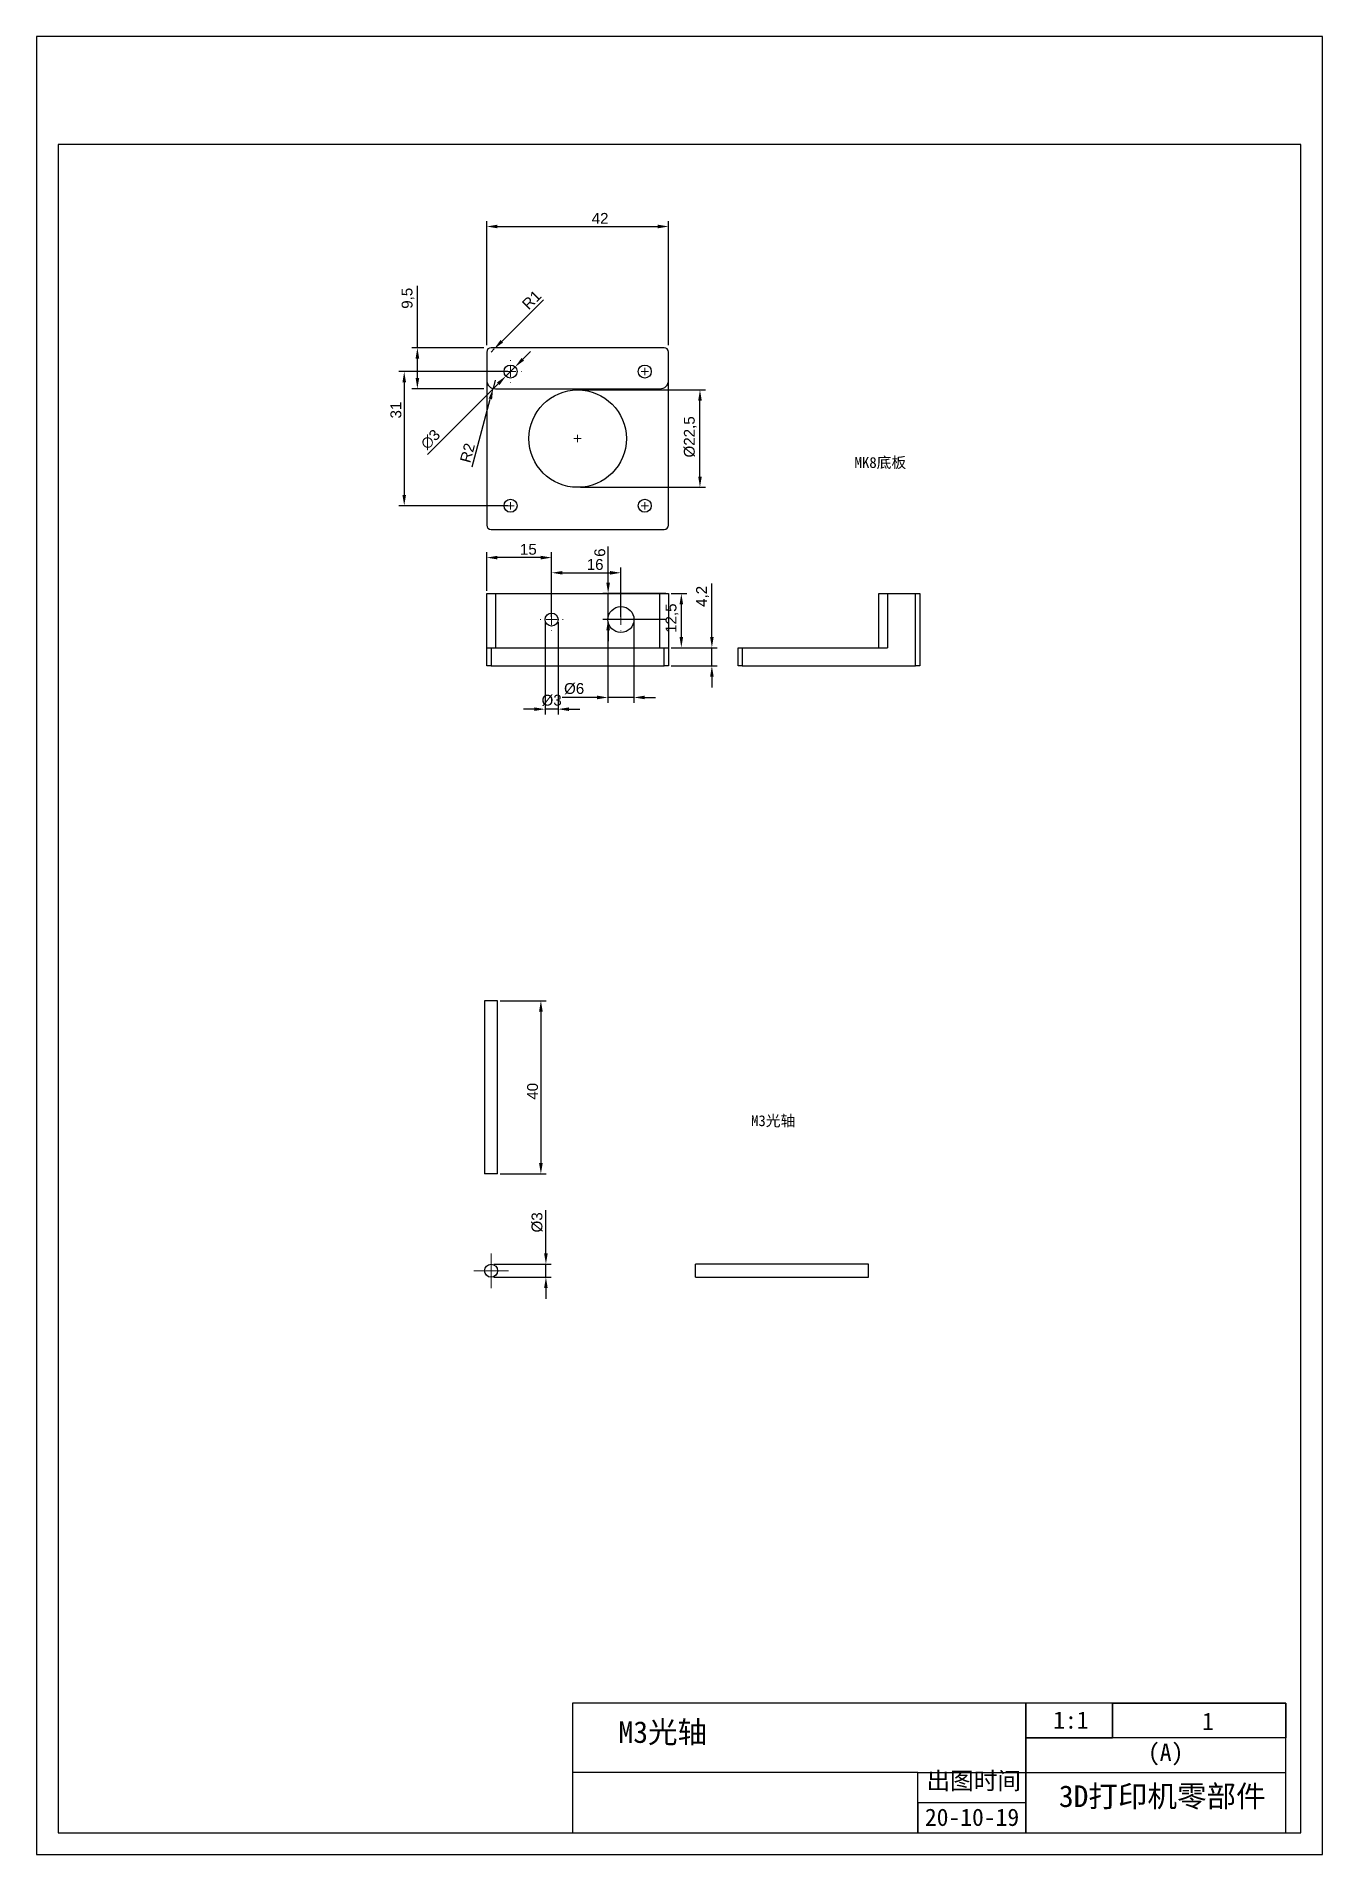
# Model space of a CAD drawing. Header units: millimetres. Extents: x -9 to 2385, y -1365 to 512.
# Drawn here: x 2087.6 to 2384.6, y 83.3 to 503.3 of the extents above; entities that cross this region are included whole.
import ezdxf

# ---------------------------------------------------------------- set-up
doc = ezdxf.new("R2010")
doc.units = ezdxf.units.MM
doc.styles.get("Standard").update_dxf_attribs({"font": 'arial.ttf'})
doc.dimstyles.new('ISO-25', dxfattribs={"dimtxt": 2.5, "dimasz": 2.5, "dimexe": 1.25, "dimexo": 0.625, "dimtad": 1, "dimtxsty": 'Standard', "dimcen": 2.5, "dimclrd": 1, "dimclre": 1, "dimclrt": 1, "dimadec": 0, "dimazin": 0, "dimtfac": 1, "dimtmove": 0, "dimatfit": 3, "dimfxl": 1, "dimtfillclr": 1, "dimarcsym": 0})

msp = doc.modelspace()

# ---------------------------------------------------------------- texts
at = {"char_height": 2.5, "attachment_point": 1}
for s, insert in [('{\\fSimSun|b0|i0|c134|p2;MK8底板}', (2276.5566, 406.1084)), ('{\\fSimSun|b0|i0|c134|p2;M3光轴}', (2252.6492, 254.0649))]:
    msp.add_mtext_dynamic_manual_height_columns(s, width=39.865692, gutter_width=12.5, heights=[0], dxfattribs=dict(at, insert=insert))
at = {"attachment_point": 1}
for s, insert, char_height in [('{\\fSimSun|b0|i0|c134|p2;M3光轴}', (2222.0526, 114.0973, 620.1756), 5), ('{\\fSimSun|b0|i0|c134|p2;1}', (2356.7993, 116.0833, 420), 4), ('{\\fSimSun|b0|i0|c134|p2;(A)}', (2344.3004, 108.9521, 420), 4), ('{\\fSimSun|b0|i0|c134|p2;出图时间}', (2293.1629, 102.3429, 1260), 4), ('{\\fSimSun|b0|i0|c0|p2;3D\\fSimSun|b0|i0|c134|p2;打印机零部件}', (2323.7338, 99.2842), 5), ('{\\fSimSun|b0|i0|c134|p2;20-10-19}', (2292.79, 93.9226), 4)]:
    msp.add_mtext(s, dxfattribs=dict(at, insert=insert, char_height=char_height))
at = {"insert": (2322.4182, 116.384, 420), "char_height": 4, "width": 9.189944, "attachment_point": 1}
msp.add_mtext('{\\fSimSun|b0|i0|c134|p2;1:1}', dxfattribs=at)

# ---------------------------------------------------------------- blocks, each defined once
blk = doc.blocks.new('*D187')
at = {"color": 1, "linetype": 'Continuous', "lineweight": -2, "transparency": 16777216}
for p, q in [((2243.6, 364.58), (2243.6, 376.87)), ((2234.23, 362.08), (2244.85, 362.08)), ((2243.6, 357.88), (2243.6, 362.08)), ((2234.23, 357.88), (2244.85, 357.88)), ((2243.6, 355.38), (2243.6, 352.88))]:
    blk.add_line(p, q, dxfattribs=at)
at = {"color": 1, "linetype": 'Continuous', "transparency": 16777216}
for points in [[(2243.19, 364.58), (2244.02, 364.58), (2243.6, 362.08)], [(2243.19, 355.38), (2244.02, 355.38), (2243.6, 357.88)]]:
    blk.add_solid(points, dxfattribs=at)
at = {"layer": 'Defpoints', "color": 0, "linetype": 'Continuous', "transparency": 16777216}
for p in [(2233.6, 362.08), (2243.6, 362.08), (2233.6, 357.88)]:
    blk.add_point(p, dxfattribs=at)
at = {"color": 1, "linetype": 'Continuous', "lineweight": 18, "transparency": 16777216, "insert": (2239.97, 373.93), "char_height": 2.5, "attachment_point": 2, "rotation": 90}
blk.add_mtext('4,2', dxfattribs=at)
blk = doc.blocks.new('*D188')
at = {"color": 1, "linetype": 'Continuous', "lineweight": -2, "transparency": 16777216}
for p, q in [((2234.23, 374.58), (2237.8, 374.58)), ((2236.55, 364.58), (2236.55, 372.08)), ((2234.23, 362.08), (2237.8, 362.08))]:
    blk.add_line(p, q, dxfattribs=at)
at = {"color": 1, "linetype": 'Continuous', "transparency": 16777216}
for points in [[(2236.13, 372.08), (2236.96, 372.08), (2236.55, 374.58)], [(2236.13, 364.58), (2236.96, 364.58), (2236.55, 362.08)]]:
    blk.add_solid(points, dxfattribs=at)
at = {"layer": 'Defpoints', "color": 0, "linetype": 'Continuous', "transparency": 16777216}
for p in [(2233.6, 374.58), (2236.55, 374.58), (2233.6, 362.08)]:
    blk.add_point(p, dxfattribs=at)
at = {"color": 1, "linetype": 'Continuous', "lineweight": 18, "transparency": 16777216, "insert": (2232.92, 368.9), "char_height": 2.5, "attachment_point": 2, "rotation": 90}
blk.add_mtext('12,5', dxfattribs=at)
blk = doc.blocks.new('*D189')
at = {"color": 1, "linetype": 'Continuous', "lineweight": -2, "transparency": 16777216}
for p, q in [((2219.65, 377.08), (2219.65, 385.49)), ((2232.98, 374.58), (2218.4, 374.58)), ((2219.65, 368.58), (2219.65, 374.58)), ((2232.98, 368.58), (2218.4, 368.58)), ((2219.65, 366.08), (2219.65, 363.58))]:
    blk.add_line(p, q, dxfattribs=at)
at = {"color": 1, "linetype": 'Continuous', "transparency": 16777216}
for points in [[(2219.23, 377.08), (2220.06, 377.08), (2219.65, 374.58)], [(2219.23, 366.08), (2220.06, 366.08), (2219.65, 368.58)]]:
    blk.add_solid(points, dxfattribs=at)
at = {"layer": 'Defpoints', "color": 0, "linetype": 'Continuous', "transparency": 16777216}
for p in [(2219.65, 374.58), (2233.6, 374.58), (2233.6, 368.58)]:
    blk.add_point(p, dxfattribs=at)
at = {"color": 1, "linetype": 'Continuous', "lineweight": 18, "transparency": 16777216, "insert": (2216.47, 384.04), "char_height": 2.5, "attachment_point": 2, "rotation": 90}
blk.add_mtext('6', dxfattribs=at)
blk = doc.blocks.new('*D190')
at = {"color": 1, "linetype": 'Continuous', "lineweight": -2, "transparency": 16777216}
for p, q in [((2219.6, 367.95), (2219.6, 349.33)), ((2225.6, 367.95), (2225.6, 349.33)), ((2217.1, 350.58), (2209, 350.58)), ((2225.6, 350.58), (2219.6, 350.58)), ((2228.1, 350.58), (2230.6, 350.58))]:
    blk.add_line(p, q, dxfattribs=at)
at = {"color": 1, "linetype": 'Continuous', "transparency": 16777216}
for points in [[(2217.1, 351), (2217.1, 350.17), (2219.6, 350.58)], [(2228.1, 351), (2228.1, 350.17), (2225.6, 350.58)]]:
    blk.add_solid(points, dxfattribs=at)
at = {"layer": 'Defpoints', "color": 0, "linetype": 'Continuous', "transparency": 16777216}
for p in [(2219.6, 368.58), (2225.6, 368.58), (2219.6, 350.58)]:
    blk.add_point(p, dxfattribs=at)
at = {"color": 1, "linetype": 'Continuous', "lineweight": 18, "transparency": 16777216, "insert": (2211.8, 353.9), "char_height": 2.5, "attachment_point": 2}
blk.add_mtext('%%c6', dxfattribs=at)
blk = doc.blocks.new('*D191')
at = {"color": 1, "linetype": 'Continuous', "lineweight": -2, "transparency": 16777216}
for p, q in [((2205.1, 367.95), (2205.1, 346.63)), ((2208.1, 367.95), (2208.1, 346.63)), ((2202.6, 347.88), (2200.1, 347.88)), ((2208.1, 347.88), (2205.1, 347.88)), ((2210.6, 347.88), (2213.1, 347.88))]:
    blk.add_line(p, q, dxfattribs=at)
at = {"color": 1, "linetype": 'Continuous', "transparency": 16777216}
for points in [[(2202.6, 348.29), (2202.6, 347.46), (2205.1, 347.88)], [(2210.6, 348.29), (2210.6, 347.46), (2208.1, 347.88)]]:
    blk.add_solid(points, dxfattribs=at)
at = {"layer": 'Defpoints', "color": 0, "linetype": 'Continuous', "transparency": 16777216}
for p in [(2205.1, 368.58), (2208.1, 368.58), (2205.1, 347.88)]:
    blk.add_point(p, dxfattribs=at)
at = {"color": 1, "linetype": 'Continuous', "lineweight": 18, "transparency": 16777216, "insert": (2206.6, 351.2), "char_height": 2.5, "attachment_point": 2}
blk.add_mtext('%%c3', dxfattribs=at)
blk = doc.blocks.new('*D192')
at = {"color": 1, "linetype": 'Continuous', "lineweight": -2, "transparency": 16777216}
for p, q in [((2191.6, 375.2), (2191.6, 384.14)), ((2204.1, 382.89), (2194.1, 382.89)), ((2206.6, 369.2), (2206.6, 384.14))]:
    blk.add_line(p, q, dxfattribs=at)
at = {"color": 1, "linetype": 'Continuous', "transparency": 16777216}
for points in [[(2194.1, 383.3), (2194.1, 382.47), (2191.6, 382.89)], [(2204.1, 383.3), (2204.1, 382.47), (2206.6, 382.89)]]:
    blk.add_solid(points, dxfattribs=at)
at = {"layer": 'Defpoints', "color": 0, "linetype": 'Continuous', "transparency": 16777216}
for p in [(2191.6, 382.89), (2191.6, 374.58), (2206.6, 368.58)]:
    blk.add_point(p, dxfattribs=at)
at = {"color": 1, "linetype": 'Continuous', "lineweight": 18, "transparency": 16777216, "insert": (2201.23, 386.06), "char_height": 2.5, "attachment_point": 2}
blk.add_mtext('15', dxfattribs=at)
blk = doc.blocks.new('*D193')
at = {"color": 1, "linetype": 'Continuous', "lineweight": -2, "transparency": 16777216}
for p, q in [((2206.6, 369.2), (2206.6, 380.63)), ((2209.1, 379.38), (2220.1, 379.38)), ((2222.6, 369.2), (2222.6, 380.63))]:
    blk.add_line(p, q, dxfattribs=at)
at = {"color": 1, "linetype": 'Continuous', "transparency": 16777216}
for points in [[(2209.1, 379.79), (2209.1, 378.96), (2206.6, 379.38)], [(2220.1, 379.79), (2220.1, 378.96), (2222.6, 379.38)]]:
    blk.add_solid(points, dxfattribs=at)
at = {"layer": 'Defpoints', "color": 0, "linetype": 'Continuous', "transparency": 16777216}
for p in [(2222.6, 379.38), (2206.6, 368.58), (2222.6, 368.58)]:
    blk.add_point(p, dxfattribs=at)
at = {"color": 1, "linetype": 'Continuous', "lineweight": 18, "transparency": 16777216, "insert": (2216.65, 382.55), "char_height": 2.5, "attachment_point": 2}
blk.add_mtext('16', dxfattribs=at)
blk = doc.blocks.new('SW_CENTERMARKSYMBOL_5')
at = {"color": 0, "linetype": 'Continuous', "lineweight": 0}
for p, q in [((-2.5, 0), (-2.625, 0)), ((0, 0), (-1.25, 0)), ((0, 2.5), (0, 2.625)), ((0, 0), (0, 1.25)), ((0, 0), (0, -1.25)), ((0, 0), (1.25, 0)), ((2.5, 0), (2.625, 0)), ((0, -2.5), (0, -2.625))]:
    blk.add_line(p, q, dxfattribs=at)
blk = doc.blocks.new('SW_CENTERMARKSYMBOL_6')
at = {"color": 0, "linetype": 'Continuous', "lineweight": 0}
for p, q in [((-2.5, 0), (-2.625, 0)), ((0, 0), (-1.25, 0)), ((0, 2.5), (0, 2.625)), ((0, 0), (0, 1.25)), ((0, 0), (0, -1.25)), ((0, 0), (1.25, 0)), ((2.5, 0), (2.625, 0)), ((0, -2.5), (0, -2.625))]:
    blk.add_line(p, q, dxfattribs=at)
blk = doc.blocks.new('*D194')
at = {"color": 1, "linetype": 'Continuous', "lineweight": -2, "transparency": 16777216}
for p, q in [((2191.6, 431.99), (2191.6, 460.62)), ((2194.1, 459.37), (2231.1, 459.37)), ((2233.6, 431.99), (2233.6, 460.62))]:
    blk.add_line(p, q, dxfattribs=at)
at = {"color": 1, "linetype": 'Continuous', "transparency": 16777216}
for points in [[(2194.1, 459.79), (2194.1, 458.95), (2191.6, 459.37)], [(2231.1, 459.79), (2231.1, 458.95), (2233.6, 459.37)]]:
    blk.add_solid(points, dxfattribs=at)
at = {"layer": 'Defpoints', "color": 0, "linetype": 'Continuous', "transparency": 16777216}
for p in [(2233.6, 459.37), (2191.6, 431.37), (2233.6, 431.37)]:
    blk.add_point(p, dxfattribs=at)
at = {"color": 1, "linetype": 'Continuous', "lineweight": 18, "transparency": 16777216, "insert": (2217.79, 462.5), "char_height": 2.5, "attachment_point": 2}
blk.add_mtext('42', dxfattribs=at)
blk = doc.blocks.new('*D195')
at = {"color": 1, "linetype": 'Continuous', "lineweight": -2, "transparency": 16777216}
for p, q in [((2196.48, 425.87), (2171.31, 425.87)), ((2172.56, 423.37), (2172.56, 397.37)), ((2196.48, 394.87), (2171.31, 394.87))]:
    blk.add_line(p, q, dxfattribs=at)
at = {"color": 1, "linetype": 'Continuous', "transparency": 16777216}
for points in [[(2172.15, 423.37), (2172.98, 423.37), (2172.56, 425.87)], [(2172.15, 397.37), (2172.98, 397.37), (2172.56, 394.87)]]:
    blk.add_solid(points, dxfattribs=at)
at = {"layer": 'Defpoints', "color": 0, "linetype": 'Continuous', "transparency": 16777216}
for p in [(2197.1, 425.87), (2172.56, 394.87), (2197.1, 394.87)]:
    blk.add_point(p, dxfattribs=at)
at = {"color": 1, "linetype": 'Continuous', "lineweight": 18, "transparency": 16777216, "insert": (2169.38, 416.96), "char_height": 2.5, "attachment_point": 2, "rotation": 90}
blk.add_mtext('31', dxfattribs=at)
blk = doc.blocks.new('*D196')
at = {"color": 1, "linetype": 'Continuous', "lineweight": -2, "transparency": 16777216}
for p, q in [((2199.93, 428.7), (2201.7, 430.47)), ((2198.16, 426.93), (2196.04, 424.81)), ((2177.94, 406.71), (2194.28, 423.04))]:
    blk.add_line(p, q, dxfattribs=at)
at = {"color": 1, "linetype": 'Continuous', "transparency": 16777216}
for points in [[(2199.64, 428.99), (2200.23, 428.4), (2198.16, 426.93)], [(2193.98, 423.34), (2194.57, 422.75), (2196.04, 424.81)]]:
    blk.add_solid(points, dxfattribs=at)
at = {"layer": 'Defpoints', "color": 0, "linetype": 'Continuous', "transparency": 16777216}
for p in [(2196.04, 424.81), (2198.16, 426.93)]:
    blk.add_point(p, dxfattribs=at)
at = {"color": 1, "linetype": 'Continuous', "lineweight": 18, "transparency": 16777216, "insert": (2176.04, 409.49), "char_height": 2.5, "attachment_point": 1, "rotation": 45}
blk.add_mtext('∅3', dxfattribs=at)
blk = doc.blocks.new('*D197')
at = {"color": 1, "linetype": 'Continuous', "lineweight": -2, "transparency": 16777216}
for p, q in [((2175.6, 431.37), (2175.6, 445.7)), ((2190.98, 431.37), (2174.35, 431.37)), ((2175.6, 424.37), (2175.6, 428.87)), ((2190.98, 421.87), (2174.35, 421.87))]:
    blk.add_line(p, q, dxfattribs=at)
at = {"color": 1, "linetype": 'Continuous', "transparency": 16777216}
for points in [[(2175.19, 428.87), (2176.02, 428.87), (2175.6, 431.37)], [(2175.19, 424.37), (2176.02, 424.37), (2175.6, 421.87)]]:
    blk.add_solid(points, dxfattribs=at)
at = {"layer": 'Defpoints', "color": 0, "linetype": 'Continuous', "transparency": 16777216}
for p in [(2191.6, 431.37), (2175.6, 421.87), (2191.6, 421.87)]:
    blk.add_point(p, dxfattribs=at)
at = {"color": 1, "linetype": 'Continuous', "lineweight": 18, "transparency": 16777216, "insert": (2171.97, 442.79), "char_height": 2.5, "attachment_point": 2, "rotation": 90}
blk.add_mtext('9,5', dxfattribs=at)
blk = doc.blocks.new('*D198')
at = {"color": 1, "linetype": 'Continuous', "lineweight": -2, "transparency": 16777216}
for p, q in [((2213.23, 421.62), (2242.1, 421.62)), ((2240.85, 401.62), (2240.85, 419.12)), ((2213.23, 399.12), (2242.1, 399.12))]:
    blk.add_line(p, q, dxfattribs=at)
at = {"color": 1, "linetype": 'Continuous', "transparency": 16777216}
for points in [[(2240.44, 419.12), (2241.27, 419.12), (2240.85, 421.62)], [(2240.44, 401.62), (2241.27, 401.62), (2240.85, 399.12)]]:
    blk.add_solid(points, dxfattribs=at)
at = {"layer": 'Defpoints', "color": 0, "linetype": 'Continuous', "transparency": 16777216}
for p in [(2212.6, 421.62), (2240.85, 421.62), (2212.6, 399.12)]:
    blk.add_point(p, dxfattribs=at)
at = {"color": 1, "linetype": 'Continuous', "lineweight": 18, "transparency": 16777216, "insert": (2237.14, 410.77), "char_height": 2.5, "attachment_point": 2, "rotation": 90}
blk.add_mtext('%%c22,5', dxfattribs=at)
blk = doc.blocks.new('*D199')
at = {"color": 1, "linetype": 'Continuous', "lineweight": -2, "transparency": 16777216}
for p, q in [((2204.69, 442.45), (2195.08, 432.84)), ((2192.6, 430.37), (2193.31, 431.08))]:
    blk.add_line(p, q, dxfattribs=at)
at = {"color": 1, "linetype": 'Continuous', "transparency": 16777216}
blk.add_solid([(2194.78, 433.14), (2195.37, 432.55), (2193.31, 431.08)], dxfattribs=at)
at = {"layer": 'Defpoints', "color": 0, "linetype": 'Continuous', "transparency": 16777216}
for p in [(2192.6, 430.37), (2193.31, 431.08)]:
    blk.add_point(p, dxfattribs=at)
at = {"color": 1, "linetype": 'Continuous', "lineweight": 18, "transparency": 16777216, "insert": (2199.52, 441.72), "char_height": 2.5, "attachment_point": 1, "rotation": 45}
blk.add_mtext('R1', dxfattribs=at)
blk = doc.blocks.new('*D200')
at = {"color": 1, "linetype": 'Continuous', "lineweight": -2, "transparency": 16777216}
for p, q in [((2193.6, 423.87), (2193.09, 421.94)), ((2188.24, 403.83), (2192.44, 419.52))]:
    blk.add_line(p, q, dxfattribs=at)
at = {"color": 1, "linetype": 'Continuous', "transparency": 16777216}
blk.add_solid([(2192.04, 419.63), (2192.84, 419.41), (2193.09, 421.94)], dxfattribs=at)
at = {"layer": 'Defpoints', "color": 0, "linetype": 'Continuous', "transparency": 16777216}
for p in [(2193.09, 421.94), (2193.6, 423.87)]:
    blk.add_point(p, dxfattribs=at)
at = {"color": 1, "linetype": 'Continuous', "lineweight": 18, "transparency": 16777216, "insert": (2185.37, 405.25), "char_height": 2.5, "attachment_point": 1, "rotation": 75}
blk.add_mtext('R2', dxfattribs=at)
blk = doc.blocks.new('SW_CENTERMARKSYMBOL_7')
at = {"color": 0, "linetype": 'Continuous', "lineweight": 0}
for p, q in [((-2.5, 0), (-2.625, 0)), ((0, 0), (-1.25, 0)), ((0, 2.5), (0, 2.625)), ((0, 0), (0, 1.25)), ((0, 0), (0, -1.25)), ((0, 0), (1.25, 0)), ((2.5, 0), (2.625, 0)), ((0, -2.5), (0, -2.625))]:
    blk.add_line(p, q, dxfattribs=at)
blk = doc.blocks.new('SW_CENTERMARKSYMBOL_8')
at = {"color": 0, "linetype": 'Continuous', "lineweight": 0}
for p, q in [((-0.5, 0), (-0.85, 0)), ((0, 0), (-0.5, 0)), ((0, 0.5), (0, 0.85)), ((0, 0), (0, 0.5)), ((0, 0), (0, -0.5)), ((0, 0), (0.5, 0)), ((0.5, 0), (0.85, 0)), ((0, -0.5), (0, -0.85))]:
    blk.add_line(p, q, dxfattribs=at)
blk = doc.blocks.new('SW_CENTERMARKSYMBOL_9')
at = {"color": 0, "linetype": 'Continuous', "lineweight": 0}
for p, q in [((-0.5, 0), (-0.85, 0)), ((0, 0), (-0.5, 0)), ((0, 0.5), (0, 0.85)), ((0, 0), (0, 0.5)), ((0, 0), (0, -0.5)), ((0, 0), (0.5, 0)), ((0.5, 0), (0.85, 0)), ((0, -0.5), (0, -0.85))]:
    blk.add_line(p, q, dxfattribs=at)
blk = doc.blocks.new('SW_CENTERMARKSYMBOL_10')
at = {"color": 0, "linetype": 'Continuous', "lineweight": 0}
for p, q in [((-0.5, 0), (-0.85, 0)), ((0, 0), (-0.5, 0)), ((0, 0.5), (0, 0.85)), ((0, 0), (0, 0.5)), ((0, 0), (0, -0.5)), ((0, 0), (0.5, 0)), ((0.5, 0), (0.85, 0)), ((0, -0.5), (0, -0.85))]:
    blk.add_line(p, q, dxfattribs=at)
blk = doc.blocks.new('SW_CENTERMARKSYMBOL_11')
at = {"color": 0, "linetype": 'Continuous', "lineweight": 0}
for p, q in [((-0.5, 0), (-0.85, 0)), ((0, 0), (-0.5, 0)), ((0, 0.5), (0, 0.85)), ((0, 0), (0, 0.5)), ((0, 0), (0, -0.5)), ((0, 0), (0.5, 0)), ((0.5, 0), (0.85, 0)), ((0, -0.5), (0, -0.85))]:
    blk.add_line(p, q, dxfattribs=at)
blk = doc.blocks.new('*D201')
at = {"color": 1, "linetype": 'Continuous', "lineweight": -2, "transparency": 16777216}
for p, q in [((2205.28, 222.17), (2205.28, 232.14)), ((2193.25, 219.67), (2206.53, 219.67)), ((2205.28, 216.67), (2205.28, 219.67)), ((2193.25, 216.67), (2206.53, 216.67)), ((2205.28, 214.17), (2205.28, 211.67))]:
    blk.add_line(p, q, dxfattribs=at)
at = {"color": 1, "linetype": 'Continuous', "transparency": 16777216}
for points in [[(2204.86, 222.17), (2205.69, 222.17), (2205.28, 219.67)], [(2204.86, 214.17), (2205.69, 214.17), (2205.28, 216.67)]]:
    blk.add_solid(points, dxfattribs=at)
at = {"layer": 'Defpoints', "color": 0, "linetype": 'Continuous', "transparency": 16777216}
for p in [(2192.62, 219.67), (2205.28, 219.67), (2192.62, 216.67)]:
    blk.add_point(p, dxfattribs=at)
at = {"color": 1, "linetype": 'Continuous', "lineweight": 18, "transparency": 16777216, "insert": (2201.96, 229.33), "char_height": 2.5, "attachment_point": 2, "rotation": 90}
blk.add_mtext('%%c3', dxfattribs=at)
blk = doc.blocks.new('SW_CENTERMARKSYMBOL_4')
at = {"color": 0, "linetype": 'Continuous', "lineweight": 0}
for p, q in [((-2.5, 0), (-4, 0)), ((0, 0), (-2.5, 0)), ((0, 2.5), (0, 4)), ((0, 0), (0, 2.5)), ((0, 0), (0, -2.5)), ((0, 0), (2.5, 0)), ((2.5, 0), (4, 0)), ((0, -2.5), (0, -4))]:
    blk.add_line(p, q, dxfattribs=at)
blk = doc.blocks.new('*D202')
at = {"color": 1, "linetype": 'Continuous', "lineweight": -2, "transparency": 16777216}
for p, q in [((2194.75, 280.52), (2205.37, 280.52)), ((2204.12, 278.02), (2204.12, 243.02)), ((2194.75, 240.52), (2205.37, 240.52))]:
    blk.add_line(p, q, dxfattribs=at)
at = {"color": 1, "linetype": 'Continuous', "transparency": 16777216}
for points in [[(2203.7, 278.02), (2204.54, 278.02), (2204.12, 280.52)], [(2203.7, 243.02), (2204.54, 243.02), (2204.12, 240.52)]]:
    blk.add_solid(points, dxfattribs=at)
at = {"layer": 'Defpoints', "color": 0, "linetype": 'Continuous', "transparency": 16777216}
for p in [(2194.12, 280.52), (2194.12, 240.52), (2204.12, 240.52)]:
    blk.add_point(p, dxfattribs=at)
at = {"color": 1, "linetype": 'Continuous', "lineweight": 18, "transparency": 16777216, "insert": (2200.94, 259.6), "char_height": 2.5, "attachment_point": 2, "rotation": 90}
blk.add_mtext('40', dxfattribs=at)

# ---------------------------------------------------------------- dimensions: what is measured, and where the dimension line sits
at = {"color": 7, "linetype": 'Continuous', "lineweight": 18}
for base, p1, p2, picture, middle in [((2233.6042, 459.369), (2191.6042, 431.369), (2233.6042, 431.369), '*D194', (2217.7903, 459.369)), ((2191.6042, 382.8866), (2206.6042, 368.5779), (2191.6042, 374.5779), '*D192', (2201.2257, 382.8866)), ((2222.6042, 379.3761), (2206.6042, 368.5779), (2222.6042, 368.5779), '*D193', (2216.6503, 379.3761))]:
    dim = msp.add_linear_dim(base=base, p1=p1, p2=p2, dimstyle='ISO-25', dxfattribs=at)
    dim.commit()
    dim.dimension.update_dxf_attribs({"geometry": picture, "text_midpoint": middle, "dimtype": 160})
for base, p1, p2, picture, middle in [((2175.6042, 421.869), (2191.6042, 431.369), (2191.6042, 421.869), '*D197', (2175.6042, 442.7855)), ((2172.5631, 394.869), (2197.1042, 425.869), (2197.1042, 394.869), '*D195', (2172.5631, 416.9611)), ((2219.6455, 374.5779), (2233.6042, 368.5779), (2233.6042, 374.5779), '*D189', (2219.6455, 384.0386)), ((2236.5467, 374.5779), (2233.6042, 362.0779), (2233.6042, 374.5779), '*D188', (2236.5467, 368.9039)), ((2243.6042, 362.0779), (2233.6042, 357.8779), (2233.6042, 362.0779), '*D187', (2243.6042, 373.9319)), ((2204.1212, 240.5191), (2194.1212, 280.5191), (2194.1212, 240.5191), '*D202', (2204.1212, 259.5975))]:
    dim = msp.add_linear_dim(base=base, p1=p1, p2=p2, angle=90, dimstyle='ISO-25', dxfattribs=at)
    dim.commit()
    dim.dimension.update_dxf_attribs({"geometry": picture, "text_midpoint": middle, "dimtype": 160})
for center, mpoint, picture, middle in [((2192.6042, 430.369), (2193.3113, 431.0761), '*D199', (2202.9919, 440.7566)), ((2193.6042, 423.869), (2193.0866, 421.9371), '*D200', (2188.9155, 406.3702))]:
    dim = msp.add_radius_dim(center=center, mpoint=mpoint, dimstyle='ISO-25', dxfattribs=at)
    dim.commit()
    dim.dimension.update_dxf_attribs({"geometry": picture, "text_midpoint": middle, "dimtype": 164})
dim = msp.add_diameter_dim_2p(p1=(2198.1649, 426.9296), p2=(2196.0436, 424.8083), dimstyle='ISO-25', dxfattribs=at)
dim.commit()
dim.dimension.update_dxf_attribs({"geometry": '*D196', "text_midpoint": (2179.9245, 408.6893), "dimtype": 163})
for base, p1, p2, picture, middle in [((2240.8547, 421.619), (2212.6042, 399.119), (2212.6042, 421.619), '*D198', (2240.8547, 410.7729)), ((2205.2774, 219.6663), (2192.6212, 216.6663), (2192.6212, 219.6663), '*D201', (2205.2774, 229.3328))]:
    dim = msp.add_linear_dim(base=base, p1=p1, p2=p2, angle=90, text='%%c<>', dimstyle='ISO-25', dxfattribs=at)
    dim.commit()
    dim.dimension.update_dxf_attribs({"geometry": picture, "text_midpoint": middle, "dimtype": 160})
for base, p1, p2, picture, middle in [((2205.1042, 347.8779), (2208.1042, 368.5779), (2205.1042, 368.5779), '*D191', (2206.6042, 347.8779)), ((2219.6042, 350.5827), (2225.6042, 368.5779), (2219.6042, 368.5779), '*D190', (2211.8007, 350.5827))]:
    dim = msp.add_linear_dim(base=base, p1=p1, p2=p2, text='%%c<>', dimstyle='ISO-25', dxfattribs=at)
    dim.commit()
    dim.dimension.update_dxf_attribs({"geometry": picture, "text_midpoint": middle, "dimtype": 160})

# ---------------------------------------------------------------- linework, layer by layer
at = {"color": 7, "linetype": 'Continuous', "lineweight": 25}
for p, q in [((2191.6042, 430.369), (2191.6042, 423.869)), ((2232.6042, 431.369), (2192.6042, 431.369)), ((2233.6042, 423.869), (2233.6042, 430.369)), ((2191.6042, 423.869), (2191.6042, 390.369)), ((2193.6042, 421.869), (2231.6042, 421.869)), ((2233.6042, 390.369), (2233.6042, 423.869)), ((2192.6042, 389.369), (2232.6042, 389.369)), ((2191.6042, 374.5779), (2193.6042, 374.5779)), ((2191.6042, 362.0779), (2191.6042, 374.5779)), ((2193.6042, 374.5779), (2193.6042, 362.0779)), ((2193.6042, 374.5779), (2231.6042, 374.5779)), ((2231.6042, 362.0779), (2231.6042, 374.5779)), ((2231.6042, 374.5779), (2233.6042, 374.5779)), ((2233.6042, 374.5779), (2233.6042, 362.0779)), ((2282.1336, 362.0779), (2282.1336, 374.5779)), ((2282.1336, 374.5779), (2284.1336, 374.5779)), ((2284.1336, 374.5779), (2284.1336, 362.0779)), ((2284.1336, 374.5779), (2290.6336, 374.5779)), ((2290.6336, 357.8779), (2290.6336, 374.5779)), ((2290.6336, 374.5779), (2291.6336, 374.5779)), ((2291.6336, 374.5779), (2291.6336, 357.8779)), ((2191.6042, 357.8779), (2191.6042, 362.0779)), ((2191.6042, 362.0779), (2192.6042, 362.0779)), ((2192.6042, 362.0779), (2192.6042, 357.8779)), ((2192.6042, 362.0779), (2232.6042, 362.0779)), ((2232.6042, 357.8779), (2232.6042, 362.0779)), ((2232.6042, 362.0779), (2233.6042, 362.0779)), ((2233.6042, 362.0779), (2233.6042, 357.8779)), ((2249.6336, 357.8779), (2249.6336, 362.0779)), ((2249.6336, 362.0779), (2250.6336, 362.0779)), ((2250.6336, 362.0779), (2250.6336, 357.8779)), ((2250.6336, 362.0779), (2284.1336, 362.0779)), ((2192.6042, 357.8779), (2191.6042, 357.8779)), ((2192.6042, 357.8779), (2232.6042, 357.8779)), ((2233.6042, 357.8779), (2232.6042, 357.8779)), ((2250.6336, 357.8779), (2249.6336, 357.8779)), ((2250.6336, 357.8779), (2290.6336, 357.8779)), ((2291.6336, 357.8779), (2290.6336, 357.8779)), ((2191.1212, 280.5191), (2191.1212, 240.5191)), ((2194.1212, 280.5191), (2191.1212, 280.5191)), ((2194.1212, 240.5191), (2194.1212, 280.5191)), ((2194.1212, 240.5191), (2191.1212, 240.5191)), ((2279.7831, 219.6663), (2239.7831, 219.6663)), ((2239.7831, 218.1663), (2239.7831, 219.6663)), ((2279.7831, 218.1663), (2279.7831, 219.6663)), ((2239.7831, 216.6663), (2239.7831, 218.1663)), ((2239.7831, 216.6663), (2279.7831, 216.6663)), ((2279.7831, 216.6663), (2279.7831, 218.1663))]:
    msp.add_line(p, q, dxfattribs=at)
for p, q in [((2211.3935, 118.2873, 420), (2211.3935, 88.2873, 420)), ((2236.1252, 118.2873, 420), (2211.3935, 118.2873, 420)), ((2336.1252, 118.2873, 420), (2236.1252, 118.2873, 420)), ((2316.1252, 88.2873, 420), (2316.1252, 118.2873, 420)), ((2316.1252, 118.2873, 420), (2316.1252, 110.2873, 420)), ((2336.1252, 110.2873, 420), (2336.1252, 118.2873, 420)), ((2336.1252, 110.2873, 420), (2336.1252, 118.2873, 420)), ((2336.1252, 118.2873, 420), (2376.1252, 118.2873, 420)), ((2376.1252, 118.2873, 420), (2336.1252, 118.2873, 420)), ((2336.1252, 118.2873, 420), (2336.1252, 110.2873, 420)), ((2376.1252, 88.2873, 420), (2376.1252, 118.2873, 420)), ((2376.1252, 118.2873, 420), (2376.1252, 110.2873, 420)), ((2316.1252, 110.2873, 420), (2336.1252, 110.2873, 420)), ((2336.1252, 110.2873, 420), (2316.1252, 110.2873, 420)), ((2316.1252, 110.2873, 420), (2316.1252, 88.2873, 420)), ((2376.1252, 110.2873, 420), (2336.1252, 110.2873, 420)), ((2291.1252, 102.2873, 420), (2211.3935, 102.2873, 420)), ((2291.1252, 88.2873, 420), (2291.1252, 102.2873, 420)), ((2291.1252, 102.2873, 420), (2316.1252, 102.2873, 420)), ((2316.1252, 88.2873, 420), (2316.1252, 102.2873, 420)), ((2316.1252, 102.2873, 420), (2376.1252, 102.2873, 420)), ((2316.1252, 95.2873, 420), (2291.1252, 95.2873, 420)), ((2291.1252, 95.2873, 420), (2291.1252, 88.2873, 420)), ((2236.1252, 88.2873, 420), (2251.1252, 88.2873, 420)), ((2251.1252, 88.2873, 420), (2291.1252, 88.2873, 420)), ((2291.1252, 88.2873, 420), (2316.1252, 88.2873, 420))]:
    msp.add_line(p, q)
for points in [[(2087.6252, 503.2873), (2087.6252, 83.2873), (2384.6252, 83.2873), (2384.6252, 503.2873)], [(2092.6252, 478.2873), (2092.6252, 88.2873), (2379.6252, 88.2873), (2379.6252, 478.2873)]]:
    msp.add_lwpolyline(points, close=True)
for centre, radius in [((2197.1042, 425.869), 1.5), ((2228.1042, 425.869), 1.5), ((2212.6042, 410.369), 11.25), ((2197.1042, 394.869), 1.5), ((2228.1042, 394.869), 1.5), ((2206.6042, 368.5779), 1.5), ((2222.6042, 368.5779), 3), ((2192.6212, 218.1663), 1.5)]:
    msp.add_circle(centre, radius, dxfattribs=at)
for centre, radius, start, end in [((2192.6042, 430.369), 1, 90, 180), ((2232.6042, 430.369), 1, 0, 90), ((2193.6042, 423.869), 2, 180, 270), ((2231.6042, 423.869), 2, 270, 0), ((2192.6042, 390.369), 1, 180, 270), ((2232.6042, 390.369), 1, 270, 0)]:
    msp.add_arc(centre, radius, start, end, dxfattribs=at)

# ---------------------------------------------------------------- block references
at = {"color": 7, "linetype": 'Continuous', "lineweight": 0}
for name, p in [('SW_CENTERMARKSYMBOL_7', (2197.1042, 425.869)), ('SW_CENTERMARKSYMBOL_8', (2228.1042, 425.869)), ('SW_CENTERMARKSYMBOL_11', (2212.6042, 410.369)), ('SW_CENTERMARKSYMBOL_10', (2197.1042, 394.869)), ('SW_CENTERMARKSYMBOL_9', (2228.1042, 394.869)), ('SW_CENTERMARKSYMBOL_5', (2206.6042, 368.5779)), ('SW_CENTERMARKSYMBOL_6', (2222.6042, 368.5779)), ('SW_CENTERMARKSYMBOL_4', (2192.6212, 218.1663))]:
    msp.add_blockref(name, p, dxfattribs=at)

msp.set_redraw_order([(e.dxf.handle, doc.entitydb.next_handle()) for e in msp.query("TEXT MTEXT ATTDEF DIMENSION ARC_DIMENSION")])  # texts and dimensions are drawn at this point

doc.saveas('drawing.dxf')
